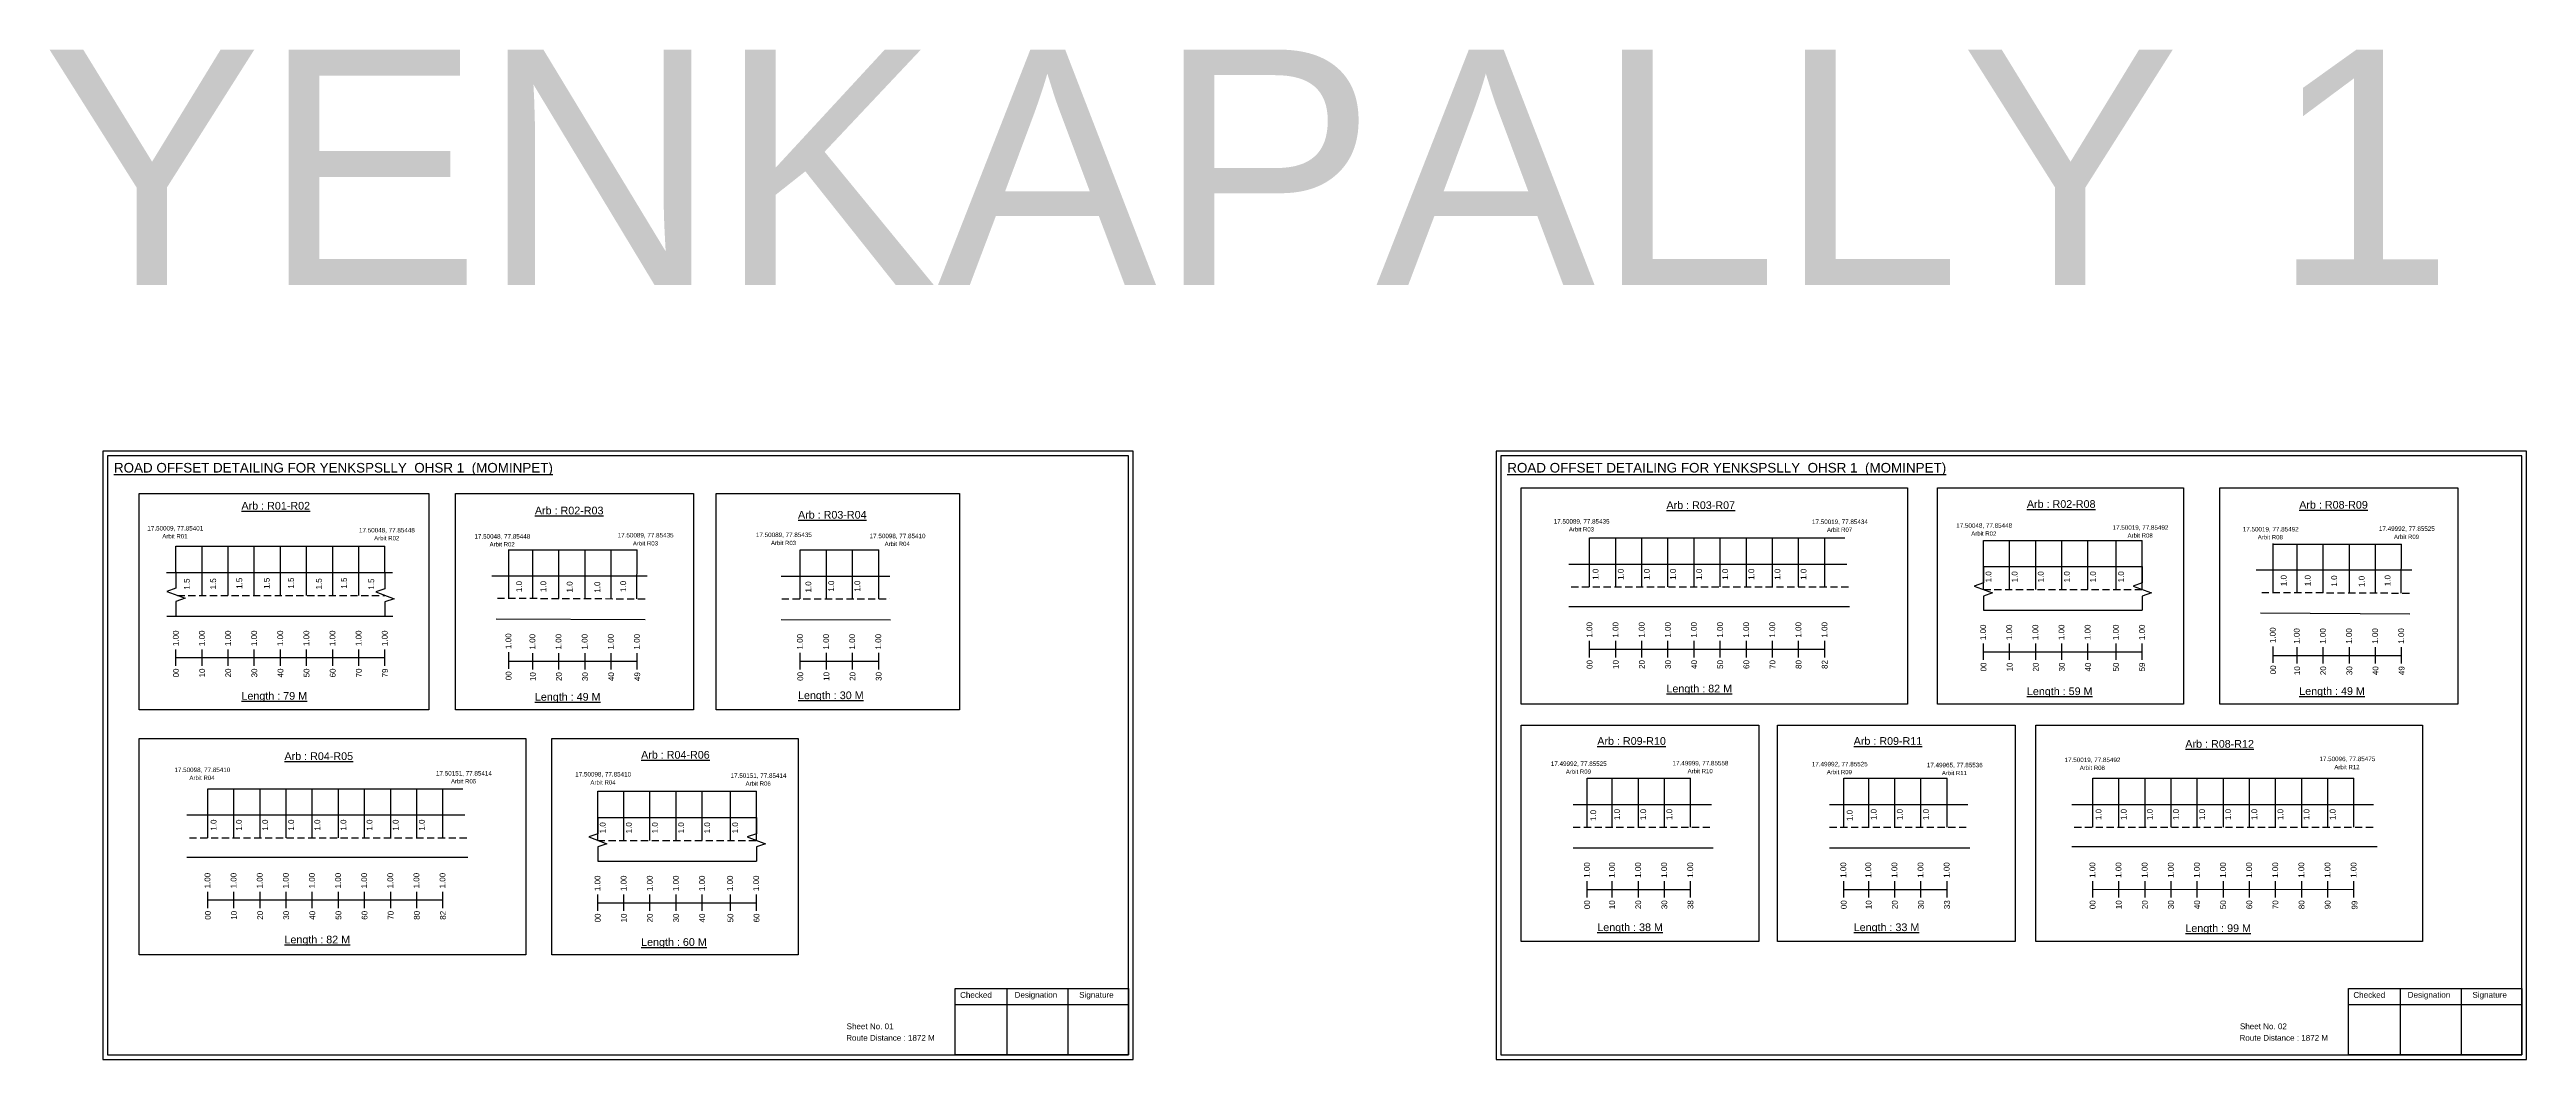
# Model space of a CAD drawing. Header units: inches. Extents: x 1316 to 4752, y 533 to 3817.
# Drawn here: x 1316 to 2606, y 1603 to 2129 of the extents above; entities that cross this region are included whole.
import ezdxf

# ---------------------------------------------------------------- set-up
doc = ezdxf.new("R2010")
doc.units = ezdxf.units.IN
doc.header["$MEASUREMENT"] = 0
doc.linetypes.add('DASHED2', pattern=[0.375, 0.25, -0.125])
doc.layers.add('PDF_Geometry', color=7, linetype='Continuous')
doc.layers.add('PDF_Text', color=5, linetype='Continuous')
doc.styles.add('PDF Arial', font='arial.ttf')
doc.styles.get("Standard").update_dxf_attribs({"font": 'arial.ttf'})

msp = doc.modelspace()

# ---------------------------------------------------------------- linework, layer by layer
at = {"color": 5}
for p, q in [((1381.9, 1870.5), (1490.7, 1870.5)), ((2118, 1874.9), (2250.8, 1874.9)), ((2323.1, 1873.5), (2405.7, 1873.5)), ((2473.9, 1871.6), (2540.8, 1871.6)), ((1555.2, 1868.6), (1622.1, 1868.6)), ((1707, 1868.6), (1747.8, 1868.6)), ((1398.5, 1744.2), (1531.3, 1744.2)), ((1601.5, 1742.9), (1684.2, 1742.9)), ((2116.7, 1749.8), (2170.6, 1749.8)), ((2250.3, 1749.8), (2304.1, 1749.8)), ((2380, 1749.8), (2516, 1749.8))]:
    msp.add_line(p, q, dxfattribs=at)
for p, q in [((1381.9, 1856.8), (1381.9, 1870.5)), ((1395.5, 1844.9), (1395.5, 1870.5)), ((1409.1, 1844.9), (1409.1, 1870.5)), ((1422.7, 1844.9), (1422.7, 1870.5)), ((1436.3, 1844.9), (1436.3, 1870.5)), ((1449.9, 1844.9), (1449.9, 1870.5)), ((1463.5, 1844.9), (1463.5, 1870.5)), ((1477.1, 1844.9), (1477.1, 1870.5)), ((1490.7, 1856.8), (1490.7, 1870.5)), ((2118, 1849.3), (2118, 1874.9)), ((2131.6, 1849.3), (2131.6, 1874.9)), ((2145.2, 1849.3), (2145.2, 1874.9)), ((2158.8, 1849.3), (2158.8, 1874.9)), ((2172.4, 1849.3), (2172.4, 1874.9)), ((2186, 1849.3), (2186, 1874.9)), ((2199.6, 1849.3), (2199.6, 1874.9)), ((2213.2, 1849.3), (2213.2, 1874.9)), ((2226.8, 1849.3), (2226.8, 1874.9)), ((2240.4, 1849.3), (2240.4, 1874.9)), ((2323.1, 1848), (2323.1, 1873.5)), ((2336.7, 1848), (2336.7, 1873.5)), ((2350.3, 1848), (2350.3, 1873.5)), ((2363.9, 1848), (2363.9, 1873.5)), ((2377.5, 1848), (2377.5, 1873.5)), ((2392.1, 1848), (2392.1, 1873.5)), ((2405.7, 1848), (2405.7, 1873.5)), ((2473.9, 1846.4), (2473.9, 1871.9)), ((2486.4, 1846.4), (2486.4, 1871.6)), ((2500, 1846.3), (2500, 1871.6)), ((2513.6, 1846.4), (2513.6, 1871.6)), ((2527.2, 1846.1), (2527.2, 1871.6)), ((2540.6, 1846.1), (2540.8, 1871.6)), ((1555.2, 1843.4), (1555.2, 1868.9)), ((1567.7, 1843.3), (1567.7, 1868.6)), ((1581.3, 1843.3), (1581.3, 1868.6)), ((1594.9, 1843.3), (1594.9, 1868.6)), ((1608.5, 1843.1), (1608.5, 1868.6)), ((1621.9, 1843.1), (1622.1, 1868.6)), ((1707, 1843.1), (1707, 1868.6)), ((1720.6, 1843.1), (1720.6, 1868.6)), ((1734.2, 1843.1), (1734.2, 1868.6)), ((1747.8, 1843.1), (1747.8, 1868.6)), ((2107.2, 1861.2), (2251.9, 1861.2)), ((2323.1, 1859.9), (2405.7, 1859.9)), ((2546.1, 1858), (2465.1, 1858)), ((1377, 1856.8), (1494.6, 1856.9)), ((1627.3, 1854.9), (1546.4, 1854.9)), ((1697.1, 1855), (1753.6, 1855)), ((1377.1, 1834.1), (1494.9, 1834.1)), ((1548.6, 1832.7), (1626.3, 1832.3)), ((1697.1, 1832.3), (1753.9, 1832.2)), ((2253.4, 1839), (2107.2, 1839)), ((2323.1, 1837.2), (2405.7, 1837.2)), ((2467.3, 1835.8), (2545, 1835.3)), ((1398.5, 1718.7), (1398.5, 1744.2)), ((1412.1, 1718.7), (1412.1, 1744.2)), ((1425.7, 1718.7), (1425.7, 1744.2)), ((1439.3, 1718.7), (1439.3, 1744.2)), ((1452.9, 1718.7), (1452.9, 1744.2)), ((1466.5, 1718.7), (1466.5, 1744.2)), ((1480.1, 1718.7), (1480.1, 1744.2)), ((1493.7, 1718.7), (1493.7, 1744.2)), ((1507.3, 1718.7), (1507.3, 1744.2)), ((1520.9, 1718.7), (1520.9, 1744.2)), ((1601.5, 1717.3), (1601.5, 1742.9)), ((1615.1, 1717.3), (1615.1, 1742.9)), ((1628.7, 1717.3), (1628.7, 1742.9)), ((1642.3, 1717.3), (1642.3, 1742.9)), ((1655.9, 1717.3), (1655.9, 1742.9)), ((1670.6, 1717.3), (1670.6, 1742.9)), ((1684.2, 1717.3), (1684.2, 1742.9)), ((2116.7, 1724.3), (2116.7, 1749.8)), ((2129.8, 1724.3), (2129.8, 1749.8)), ((2143.4, 1724.3), (2143.4, 1749.8)), ((2157, 1724.3), (2157, 1749.8)), ((2170.6, 1724.3), (2170.6, 1749.8)), ((2250.3, 1724.3), (2250.3, 1749.8)), ((2263.3, 1724.3), (2263.3, 1749.8)), ((2276.9, 1724.3), (2276.9, 1749.8)), ((2290.5, 1724.3), (2290.5, 1749.8)), ((2304.1, 1724.3), (2304.1, 1749.8)), ((2380, 1724.3), (2380, 1749.8)), ((2393.6, 1724.3), (2393.6, 1749.8)), ((2407.2, 1724.3), (2407.2, 1749.8)), ((2420.8, 1724.3), (2420.8, 1749.8)), ((2434.4, 1724.3), (2434.4, 1749.8)), ((2448, 1724.3), (2448, 1749.8)), ((2461.6, 1724.3), (2461.6, 1749.8)), ((2475.2, 1724.3), (2475.2, 1749.8)), ((2488.8, 1724.3), (2488.8, 1749.8)), ((2502.4, 1724.3), (2502.4, 1749.8)), ((2516, 1724.3), (2516, 1749.8)), ((1387.6, 1730.6), (1532.4, 1730.6)), ((1601.5, 1729.2), (1684.2, 1729.2)), ((2109.4, 1736.1), (2181.4, 1736.1)), ((2242.9, 1736.1), (2315, 1736.1)), ((2369.1, 1736.1), (2526.2, 1736.1)), ((1533.8, 1708.4), (1387.6, 1708.4)), ((1601.5, 1706.5), (1684.2, 1706.5)), ((2109.4, 1713.5), (2182.4, 1713.5)), ((2242.9, 1713.5), (2316, 1713.5)), ((2528.1, 1714), (2369.1, 1714))]:
    msp.add_line(p, q)
at = {"linetype": 'DASHED2', "ltscale": 15}
for p, q in [((1382.7, 1844.9), (1490.7, 1844.9)), ((2108.4, 1849.3), (2252.8, 1849.3)), ((2323.1, 1848), (2405.7, 1848)), ((2468, 1846.5), (2546.3, 1846.1)), ((1549.3, 1843.5), (1627.6, 1843.1)), ((1697.3, 1843.1), (1753.6, 1843.1)), ((1388.9, 1718.7), (1533.3, 1718.7)), ((1601.5, 1717.3), (1684.2, 1717.3)), ((2109.4, 1724.3), (2181.9, 1724.3)), ((2242.9, 1724.3), (2315.5, 1724.3)), ((2370.3, 1724.3), (2526.2, 1724.3))]:
    msp.add_line(p, q, dxfattribs=at)
at = {"color": 217, "true_color": 0x93278f}
for p, q in [((2118, 1812.6), (2118, 1821.2)), ((2131.6, 1812.6), (2131.6, 1821.2)), ((2145.2, 1812.6), (2145.2, 1821.2)), ((2158.8, 1812.6), (2158.8, 1821.2)), ((2172.4, 1812.6), (2172.4, 1821.2)), ((2186, 1812.6), (2186, 1821.2)), ((2199.6, 1812.6), (2199.6, 1821.2)), ((2213.2, 1812.6), (2213.2, 1821.2)), ((2226.8, 1812.6), (2226.8, 1821.2)), ((2240.4, 1812.6), (2240.4, 1821.2)), ((2323.1, 1811.3), (2323.1, 1819.8)), ((2336.7, 1811.3), (2336.7, 1819.8)), ((2350.3, 1811.3), (2350.3, 1819.8)), ((2363.9, 1811.3), (2363.9, 1819.8)), ((2377.5, 1811.3), (2377.5, 1819.8)), ((2392.1, 1811.3), (2392.1, 1819.8)), ((2405.7, 1811.3), (2405.7, 1819.8)), ((1381.9, 1808.2), (1381.9, 1816.8)), ((1381.9, 1812.5), (1490.7, 1812.5)), ((1395.5, 1808.2), (1395.5, 1816.8)), ((1409.1, 1808.2), (1409.1, 1816.8)), ((1422.7, 1808.2), (1422.7, 1816.8)), ((1436.3, 1808.2), (1436.3, 1816.8)), ((1449.9, 1808.2), (1449.9, 1816.8)), ((1463.5, 1808.2), (1463.5, 1816.8)), ((1477.1, 1808.2), (1477.1, 1816.8)), ((1490.7, 1808.2), (1490.7, 1816.8)), ((1555.2, 1806.7), (1555.2, 1815.3)), ((1555.2, 1810.6), (1622.1, 1810.6)), ((1567.7, 1806.4), (1567.7, 1814.9)), ((1581.3, 1806.4), (1581.3, 1814.9)), ((1594.9, 1806.4), (1594.9, 1814.9)), ((1608.5, 1806.4), (1608.5, 1814.9)), ((1622.1, 1806.4), (1622.1, 1814.9)), ((1707, 1806.4), (1707, 1815)), ((1707, 1810.7), (1747.8, 1810.7)), ((1720.6, 1806.4), (1720.6, 1815)), ((1734.2, 1806.4), (1734.2, 1815)), ((1747.8, 1806.4), (1747.8, 1815)), ((2118, 1816.9), (2240.4, 1816.9)), ((2323.1, 1815.5), (2405.7, 1815.6)), ((2473.9, 1809.8), (2473.9, 1818.3)), ((2473.9, 1813.7), (2540.8, 1813.7)), ((2486.4, 1809.4), (2486.4, 1818)), ((2500, 1809.4), (2500, 1818)), ((2513.6, 1809.4), (2513.6, 1818)), ((2527.2, 1809.4), (2527.2, 1818)), ((2540.8, 1809.4), (2540.8, 1818)), ((1398.5, 1682), (1398.5, 1690.6)), ((1412.1, 1682), (1412.1, 1690.6)), ((1425.7, 1682), (1425.7, 1690.6)), ((1439.3, 1682), (1439.3, 1690.6)), ((1452.9, 1682), (1452.9, 1690.6)), ((1466.5, 1682), (1466.5, 1690.6)), ((1480.1, 1682), (1480.1, 1690.6)), ((1493.7, 1682), (1493.7, 1690.6)), ((1507.3, 1682), (1507.3, 1690.6)), ((1520.9, 1682), (1520.9, 1690.6)), ((2116.7, 1687.6), (2116.7, 1696.1)), ((2116.7, 1691.8), (2170.6, 1691.8)), ((2129.8, 1687.6), (2129.8, 1696.1)), ((2143.4, 1687.6), (2143.4, 1696.1)), ((2157, 1687.6), (2157, 1696.1)), ((2170.6, 1687.6), (2170.6, 1696.1)), ((2250.3, 1687.6), (2250.3, 1696.1)), ((2250.3, 1691.8), (2304.1, 1691.8)), ((2263.3, 1687.6), (2263.3, 1696.1)), ((2276.9, 1687.6), (2276.9, 1696.1)), ((2290.5, 1687.6), (2290.5, 1696.1)), ((2304.1, 1687.6), (2304.1, 1696.1)), ((2380, 1687.6), (2380, 1696.1)), ((2380, 1691.8), (2516, 1691.9)), ((2393.6, 1687.6), (2393.6, 1696.1)), ((2407.2, 1687.6), (2407.2, 1696.1)), ((2420.8, 1687.6), (2420.8, 1696.1)), ((2434.4, 1687.6), (2434.4, 1696.1)), ((2448, 1687.6), (2448, 1696.1)), ((2461.6, 1687.6), (2461.6, 1696.1)), ((2475.2, 1687.6), (2475.2, 1696.1)), ((2488.8, 1687.6), (2488.8, 1696.1)), ((2502.4, 1687.6), (2502.4, 1696.1)), ((2516, 1687.6), (2516, 1696.1)), ((1398.5, 1686.3), (1520.9, 1686.3)), ((1601.5, 1680.6), (1601.5, 1689.2)), ((1601.5, 1684.9), (1684.2, 1684.9)), ((1615.1, 1680.6), (1615.1, 1689.2)), ((1628.7, 1680.6), (1628.7, 1689.2)), ((1642.3, 1680.6), (1642.3, 1689.2)), ((1655.9, 1680.6), (1655.9, 1689.2)), ((1670.6, 1680.6), (1670.6, 1689.2)), ((1684.2, 1680.6), (1684.2, 1689.2))]:
    msp.add_line(p, q, dxfattribs=at)
for points in [[(1362.7, 1898), (1513.6, 1898), (1513.6, 1785.3), (1362.7, 1785.3)], [(1527.5, 1898), (1651.3, 1898), (1651.3, 1785.3), (1527.5, 1785.3)], [(1663.1, 1898), (1789.9, 1898), (1789.9, 1785.3), (1663.1, 1785.3)], [(2082.3, 1901), (2283.5, 1901), (2283.5, 1788.3), (2082.3, 1788.3)], [(2299.2, 1901), (2427.3, 1901), (2427.3, 1788.3), (2299.2, 1788.3)], [(2446.2, 1901), (2570, 1901), (2570, 1788.3), (2446.2, 1788.3)], [(1362.7, 1770.4), (1564, 1770.4), (1564, 1657.7), (1362.7, 1657.7)], [(1577.7, 1770.4), (1705.8, 1770.4), (1705.8, 1657.7), (1577.7, 1657.7)], [(2082.3, 1777.3), (2206.1, 1777.3), (2206.1, 1664.6), (2082.3, 1664.6)], [(2215.8, 1777.3), (2339.6, 1777.3), (2339.6, 1664.6), (2215.8, 1664.6)], [(2350.4, 1777.3), (2551.6, 1777.3), (2551.6, 1664.6), (2350.4, 1664.6)]]:
    msp.add_lwpolyline(points, close=True)
at = {"linetype": 'Continuous'}
for points in [[(2323.1, 1859.9), (2323.1, 1851.4), (2318.3, 1849.7), (2327.8, 1846.3), (2323.1, 1844.5), (2323.1, 1837.2)], [(2405.7, 1859.9), (2405.7, 1851.4), (2401, 1849.7), (2410.5, 1846.3), (2405.7, 1844.5), (2405.7, 1837.2)], [(1381.9, 1857.1), (1381.9, 1848.7), (1377.2, 1846.9), (1386.7, 1843.5), (1381.9, 1841.8), (1381.9, 1834.4)], [(1490.7, 1856.8), (1490.7, 1848.4), (1486, 1846.7), (1495.5, 1843.2), (1490.7, 1841.5), (1490.7, 1834.1)], [(1601.5, 1729.2), (1601.5, 1720.8), (1596.8, 1719.1), (1606.3, 1715.6), (1601.5, 1713.9), (1601.5, 1706.5)], [(1684.2, 1729.2), (1684.2, 1720.8), (1679.4, 1719.1), (1688.9, 1715.6), (1684.2, 1713.9), (1684.2, 1706.5)]]:
    msp.add_lwpolyline(points, dxfattribs=at)
at = {"layer": 'PDF_Geometry'}
for points in [[(1343.9, 1920), (1343.9, 1603.2), (1880.3, 1603.2), (1880.3, 1920)], [(1346.2, 1917.6), (1346.2, 1605.7), (1877.9, 1605.7), (1877.9, 1917.6)], [(2069.3, 1920), (2069.3, 1603.2), (2605.8, 1603.2), (2605.8, 1920)], [(2071.7, 1917.6), (2071.7, 1605.7), (2603.4, 1605.7), (2603.4, 1917.6)]]:
    msp.add_lwpolyline(points, close=True, dxfattribs=at)
at = {"layer": 'PDF_Geometry', "color": 242, "true_color": 0xcc1f26}
for points in [[(1877.9, 1605.6), (1787.6, 1605.6), (1787.6, 1640.2), (1877.9, 1640.2)], [(2603.4, 1605.6), (2513.1, 1605.6), (2513.1, 1640.2), (2603.4, 1640.2)]]:
    msp.add_lwpolyline(points, close=True, dxfattribs=at)
for points in [[(1814.6, 1640.2), (1814.6, 1605.6)], [(1846.3, 1640.2), (1846.3, 1605.6)], [(2540, 1640.2), (2540, 1605.6)], [(2571.8, 1640.2), (2571.8, 1605.6)], [(1787.6, 1631.8), (1877.9, 1631.8)], [(2513.1, 1631.8), (2603.4, 1631.8)]]:
    msp.add_lwpolyline(points, dxfattribs=at)

# ---------------------------------------------------------------- texts
for s, height, p in [('YENKAPALLY 1', 122.535, (1312.3, 2006.6)), ('Route Distance : 1872 M', 3, (1730.9, 1613)), ('Sheet No. 01', 3, (1731.1, 1619)), ('Sheet No. 02', 3, (2456.6, 1619)), ('Route Distance : 1872 M', 3, (2456.4, 1613))]:
    msp.add_text(s, height=height).set_placement(p)
at = {"color": 242, "true_color": 0xcd2027}
for s, height, p in [('%%UROAD OFFSET DETAILING FOR YENKSPSLLY  OHSR 1  (MOMINPET)', 5, (1349.6, 1908.9)), ('%%UROAD OFFSET DETAILING FOR YENKSPSLLY  OHSR 1  (MOMINPET)', 5, (2075.1, 1908.9)), ('%%UArb : R01-R02', 4, (1416, 1889.6)), ('%%UArb : R02-R03', 4, (1568.8, 1887.1)), ('%%UArb : R03-R04', 4, (1705.8, 1884.9)), ('%%UArb : R03-R07', 4, (2158, 1889.9)), ('%%UArb : R02-R08', 4, (2345.7, 1890.5)), ('%%UArb : R08-R09', 4, (2487.5, 1890.1)), ('%%ULength : 79 M', 4, (1416, 1790.6)), ('%%ULength : 49 M', 4, (1568.8, 1790.1)), ('%%ULength : 30 M', 4, (1705.8, 1790.9)), ('%%ULength : 82 M', 4, (2158, 1794.4)), ('%%ULength : 59 M', 4, (2345.7, 1793)), ('%%ULength : 49 M', 4, (2487.5, 1793.1)), ('%%UArb : R09-R10', 4, (2122, 1767.1)), ('%%UArb : R09-R11', 4, (2255.5, 1767.1)), ('%%UArb : R08-R12', 4, (2428.2, 1765.6)), ('%%UArb : R04-R05', 4, (1438.4, 1759.2)), ('%%UArb : R04-R06', 4, (1624.1, 1759.9)), ('%%ULength : 82 M', 4, (1438.4, 1663.7)), ('%%ULength : 60 M', 4, (1624.1, 1662.4)), ('%%ULength : 38 M', 4, (2122, 1670.1)), ('%%ULength : 33 M', 4, (2255.5, 1670.1)), ('%%ULength : 99 M', 4, (2428.2, 1669.6))]:
    msp.add_text(s, height=height, dxfattribs=at).set_placement(p)
at = {"color": 5}
for s, height, p in [('17.50089, 77.85435', 2.34, (2099.3, 1882.3)), ('17.50019, 77.85434', 2.34, (2233.8, 1882.1)), ('17.50009, 77.85401', 2.34, (1367, 1878.7)), ('Arbit R01', 2.25, (1374.8, 1874.6)), ('17.50048, 77.85448', 2.34, (1477.2, 1877.7)), ('Arbit R02', 2.25, (1485.1, 1873.6)), ('17.50048, 77.85448', 2.34, (1537.3, 1874.5)), ('Arbit R02', 2.25, (1545.2, 1870.4)), ('17.50089, 77.85435', 2.34, (1611.9, 1875.1)), ('Arbit R03', 2.25, (1619.8, 1870.9)), ('17.50089, 77.85435', 2.34, (1683.9, 1875.3)), ('Arbit R03', 2.25, (1691.7, 1871.1)), ('17.50098, 77.85410', 2.34, (1743.1, 1874.7)), ('Arbit R04', 2.25, (1750.9, 1870.6)), ('Arbit R03', 2.25, (2107.2, 1878.2)), ('Arbit R07', 2.25, (2241.6, 1878)), ('17.50048, 77.85448', 2.34, (2308.9, 1880.1)), ('Arbit R02', 2.25, (2316.7, 1876)), ('17.50019, 77.85492', 2.34, (2390.3, 1879.1)), ('Arbit R08', 2.25, (2398.1, 1875)), ('17.50019, 77.85492', 2.34, (2458.1, 1878.2)), ('Arbit R08', 2.25, (2465.9, 1874.1)), ('17.49992, 77.85525', 2.34, (2529, 1878.5)), ('Arbit R09', 2.25, (2536.8, 1874.3)), ('17.50098, 77.85410', 2.34, (1381.1, 1752.9)), ('17.49992, 77.85525', 2.34, (2097.8, 1756.1)), ('Arbit R09', 2.25, (2105.6, 1752)), ('17.49999, 77.85558', 2.34, (2161.2, 1756.4)), ('Arbit R10', 2.25, (2169, 1752.3)), ('17.49992, 77.85525', 2.34, (2233.7, 1755.9)), ('Arbit R09', 2.25, (2241.5, 1751.8)), ('17.49965, 77.85536', 2.34, (2293.6, 1755.4)), ('17.50019, 77.85492', 2.34, (2365.3, 1758.1)), ('Arbit R08', 2.25, (2373.2, 1754)), ('17.50096, 77.85475', 2.34, (2498, 1758.6)), ('Arbit R12', 2.25, (2505.8, 1754.4)), ('Arbit R04', 2.25, (1388.9, 1748.8)), ('17.50151, 77.85414', 2.34, (1517.3, 1751.1)), ('Arbit R05', 2.25, (1525.1, 1747)), ('17.50098, 77.85410', 2.34, (1589.8, 1750.6)), ('Arbit R04', 2.25, (1597.7, 1746.4)), ('17.50151, 77.85414', 2.34, (1670.7, 1749.9)), ('Arbit R06', 2.25, (1678.5, 1745.8)), ('Arbit R11', 2.25, (2301.4, 1751.3))]:
    msp.add_text(s, height=height, dxfattribs=at).set_placement(p)
for s, p in [('1.0', (2122.6, 1853)), ('1.0', (2135.7, 1853)), ('1.0', (2149.3, 1853)), ('1.0', (2162.9, 1853)), ('1.0', (2176.5, 1853)), ('1.0', (2190.1, 1853)), ('1.0', (2203.7, 1853)), ('1.0', (2217.3, 1853)), ('1.0', (2230.9, 1853)), ('1.0', (2327.2, 1851.7)), ('1.0', (2340.8, 1851.7)), ('1.0', (2354.4, 1851.7)), ('1.0', (2368, 1851.7)), ('1.0', (2381.6, 1851.7)), ('1.0', (2396.2, 1851.7)), ('1.5', (1389.1, 1847.9)), ('1.5', (1402.8, 1848)), ('1.5', (1416.4, 1848.3)), ('1.5', (1430.7, 1848.3)), ('1.5', (1443.3, 1848.4)), ('1.5', (1457.8, 1848)), ('1.5', (1470.9, 1848.4)), ('1.5', (1485.1, 1847.9)), ('1.0', (1562.1, 1846.6)), ('1.0', (1574.7, 1846.6)), ('1.0', (1588.4, 1846.4)), ('1.0', (1602.8, 1846.3)), ('1.0', (1616.3, 1846.7)), ('1.0', (1712.7, 1846.4)), ('1.0', (1724.6, 1846.8)), ('1.0', (1738.2, 1846.8)), ('1.0', (2480.9, 1849.7)), ('1.0', (2493.4, 1849.7)), ('1.0', (2507.2, 1849.5)), ('1.0', (2521.5, 1849.3)), ('1.0', (2535, 1849.7)), ('1.0', (2121.4, 1727.4)), ('1.0', (2133.8, 1727.9)), ('1.0', (2147.4, 1727.9)), ('1.0', (2161, 1727.9)), ('1.0', (2254.9, 1727.4)), ('1.0', (2267.4, 1727.9)), ('1.0', (2281, 1727.9)), ('1.0', (2294.6, 1727.9)), ('1.0', (2384.5, 1727.9)), ('1.0', (2397.6, 1727.9)), ('1.0', (2411.2, 1727.9)), ('1.0', (2424.8, 1727.9)), ('1.0', (2438.4, 1727.9)), ('1.0', (2452, 1727.9)), ('1.0', (2465.6, 1727.9)), ('1.0', (2479.2, 1727.9)), ('1.0', (2492.8, 1727.9)), ('1.0', (2506.4, 1727.9)), ('1.0', (1403, 1722.4)), ('1.0', (1416.2, 1722.4)), ('1.0', (1429.8, 1722.4)), ('1.0', (1443.4, 1722.4)), ('1.0', (1457, 1722.4)), ('1.0', (1470.6, 1722.4)), ('1.0', (1484.2, 1722.4)), ('1.0', (1497.8, 1722.4)), ('1.0', (1511.4, 1722.4)), ('1.0', (1605.6, 1721)), ('1.0', (1619.2, 1721)), ('1.0', (1632.8, 1721)), ('1.0', (1646.4, 1721)), ('1.0', (1660, 1721)), ('1.0', (1674.6, 1721))]:
    msp.add_text(s, height=3, rotation=90).set_placement(p)
at = {"color": 217, "true_color": 0x93278f}
for s, p in [('1.00', (1383.3, 1818.5)), ('1.00', (1396.9, 1818.5)), ('1.00', (1410.5, 1818.5)), ('1.00', (1424.1, 1818.5)), ('1.00', (1437.7, 1818.5)), ('1.00', (1451.3, 1818.5)), ('1.00', (1464.9, 1818.5)), ('1.00', (1478.5, 1818.5)), ('1.00', (1492.1, 1818.5)), ('1.00', (1556.5, 1817)), ('1.00', (1569, 1816.7)), ('1.00', (1582.6, 1816.7)), ('1.00', (1596.2, 1816.7)), ('1.00', (1609.8, 1816.7)), ('1.00', (1623.4, 1816.7)), ('1.00', (1708.3, 1816.7)), ('1.00', (1721.9, 1816.7)), ('1.00', (1735.5, 1816.7)), ('1.00', (1749.1, 1816.7)), ('1.00', (2119.4, 1822.9)), ('1.00', (2133, 1822.9)), ('1.00', (2146.6, 1822.9)), ('1.00', (2160.2, 1822.9)), ('1.00', (2173.8, 1822.9)), ('1.00', (2187.4, 1822.9)), ('1.00', (2201, 1822.9)), ('1.00', (2214.6, 1822.9)), ('1.00', (2228.2, 1822.9)), ('1.00', (2241.8, 1822.9)), ('1.00', (2324.4, 1821.6)), ('1.00', (2338, 1821.6)), ('1.00', (2351.6, 1821.6)), ('1.00', (2365.2, 1821.6)), ('1.00', (2378.8, 1821.6)), ('1.00', (2393.5, 1821.6)), ('1.00', (2407.1, 1821.6)), ('1.00', (2475.2, 1820.1)), ('1.00', (2487.7, 1819.7)), ('1.00', (2501.3, 1819.7)), ('1.00', (2514.9, 1819.7)), ('1.00', (2528.5, 1819.7)), ('1.00', (2542.1, 1819.7)), ('00', (1383.4, 1802.2)), ('10', (1397, 1802.2)), ('20', (1410.6, 1802.2)), ('30', (1424.2, 1802.2)), ('40', (1437.8, 1802.2)), ('50', (1451.4, 1802.2)), ('60', (1465, 1802.2)), ('70', (1478.6, 1802.2)), ('79', (1492.2, 1802.2)), ('00', (2119.5, 1806.6)), ('10', (2133.1, 1806.6)), ('20', (2146.7, 1806.6)), ('30', (2160.3, 1806.6)), ('40', (2173.9, 1806.6)), ('50', (2187.5, 1806.6)), ('60', (2201.1, 1806.6)), ('70', (2214.7, 1806.6)), ('80', (2228.3, 1806.6)), ('82', (2241.9, 1806.6)), ('00', (2324.6, 1805.3)), ('10', (2338.2, 1805.3)), ('20', (2351.8, 1805.3)), ('30', (2365.4, 1805.3)), ('40', (2379, 1805.3)), ('50', (2393.6, 1805.3)), ('59', (2407.2, 1805.3)), ('00', (2475.4, 1803.8)), ('10', (2487.9, 1803.4)), ('20', (2501.5, 1803.4)), ('30', (2515.1, 1803.4)), ('40', (2528.7, 1803.4)), ('49', (2542.3, 1803.4)), ('00', (1556.6, 1800.7)), ('10', (1569.2, 1800.3)), ('20', (1582.8, 1800.3)), ('30', (1596.4, 1800.3)), ('40', (1610, 1800.3)), ('49', (1623.6, 1800.3)), ('00', (1708.5, 1800.4)), ('10', (1722.1, 1800.4)), ('20', (1735.7, 1800.4)), ('30', (1749.3, 1800.4)), ('1.00', (2118.1, 1697.8)), ('1.00', (2131.1, 1697.8)), ('1.00', (2144.7, 1697.8)), ('1.00', (2158.3, 1697.8)), ('1.00', (2171.9, 1697.8)), ('1.00', (2251.6, 1697.8)), ('1.00', (2264.6, 1697.8)), ('1.00', (2278.2, 1697.8)), ('1.00', (2291.8, 1697.8)), ('1.00', (2305.4, 1697.8)), ('1.00', (2381.3, 1697.8)), ('1.00', (2394.9, 1697.8)), ('1.00', (2408.5, 1697.8)), ('1.00', (2422.1, 1697.8)), ('1.00', (2435.7, 1697.8)), ('1.00', (2449.3, 1697.8)), ('1.00', (2462.9, 1697.8)), ('1.00', (2476.5, 1697.8)), ('1.00', (2490.1, 1697.8)), ('1.00', (2503.7, 1697.8)), ('1.00', (2517.3, 1697.8)), ('1.00', (1399.8, 1692.3)), ('1.00', (1413.4, 1692.3)), ('1.00', (1427, 1692.3)), ('1.00', (1440.6, 1692.3)), ('1.00', (1454.2, 1692.3)), ('1.00', (1467.8, 1692.3)), ('1.00', (1481.4, 1692.3)), ('1.00', (1495, 1692.3)), ('1.00', (1508.6, 1692.3)), ('1.00', (1522.2, 1692.3)), ('1.00', (1602.9, 1690.9)), ('1.00', (1616.5, 1690.9)), ('1.00', (1630.1, 1690.9)), ('1.00', (1643.7, 1690.9)), ('1.00', (1657.3, 1690.9)), ('1.00', (1671.9, 1690.9)), ('1.00', (1685.5, 1690.9)), ('00', (1400, 1676)), ('10', (1413.6, 1676)), ('20', (1427.2, 1676)), ('30', (1440.8, 1676)), ('40', (1454.4, 1676)), ('50', (1468, 1676)), ('60', (1481.6, 1676)), ('70', (1495.2, 1676)), ('80', (1508.8, 1676)), ('82', (1522.4, 1676)), ('00', (1603, 1674.6)), ('10', (1616.6, 1674.6)), ('20', (1630.2, 1674.6)), ('30', (1643.8, 1674.6)), ('40', (1657.4, 1674.6)), ('50', (1672.1, 1674.6)), ('60', (1685.7, 1674.6)), ('00', (2118.2, 1681.5)), ('10', (2131.2, 1681.5)), ('20', (2144.8, 1681.5)), ('30', (2158.4, 1681.5)), ('38', (2172, 1681.5)), ('00', (2251.8, 1681.5)), ('10', (2264.8, 1681.5)), ('20', (2278.4, 1681.5)), ('30', (2292, 1681.5)), ('33', (2305.6, 1681.5)), ('00', (2381.4, 1681.5)), ('10', (2395, 1681.5)), ('20', (2408.6, 1681.5)), ('30', (2422.2, 1681.5)), ('40', (2435.8, 1681.5)), ('50', (2449.4, 1681.5)), ('60', (2463, 1681.5)), ('70', (2476.6, 1681.5)), ('80', (2490.2, 1681.5)), ('90', (2503.8, 1681.5)), ('99', (2517.8, 1681.3))]:
    msp.add_text(s, height=3, rotation=90, dxfattribs=at).set_placement(p)
at = {"layer": 'PDF_Text', "color": 7, "attachment_point": 7, "style": 'PDF Arial'}
for s, insert, char_height in [('Checked', (1790.2, 1635.3), 3), ('Designation', (1818.6, 1634.5), 3.001), ('Signature', (1852.2, 1634.5), 3), ('Checked', (2515.7, 1635.3), 3), ('Designation', (2544, 1634.5), 3.001), ('Signature', (2577.7, 1634.5), 3)]:
    msp.add_mtext(s, dxfattribs=dict(at, insert=insert, char_height=char_height))

doc.saveas('drawing.dxf')
